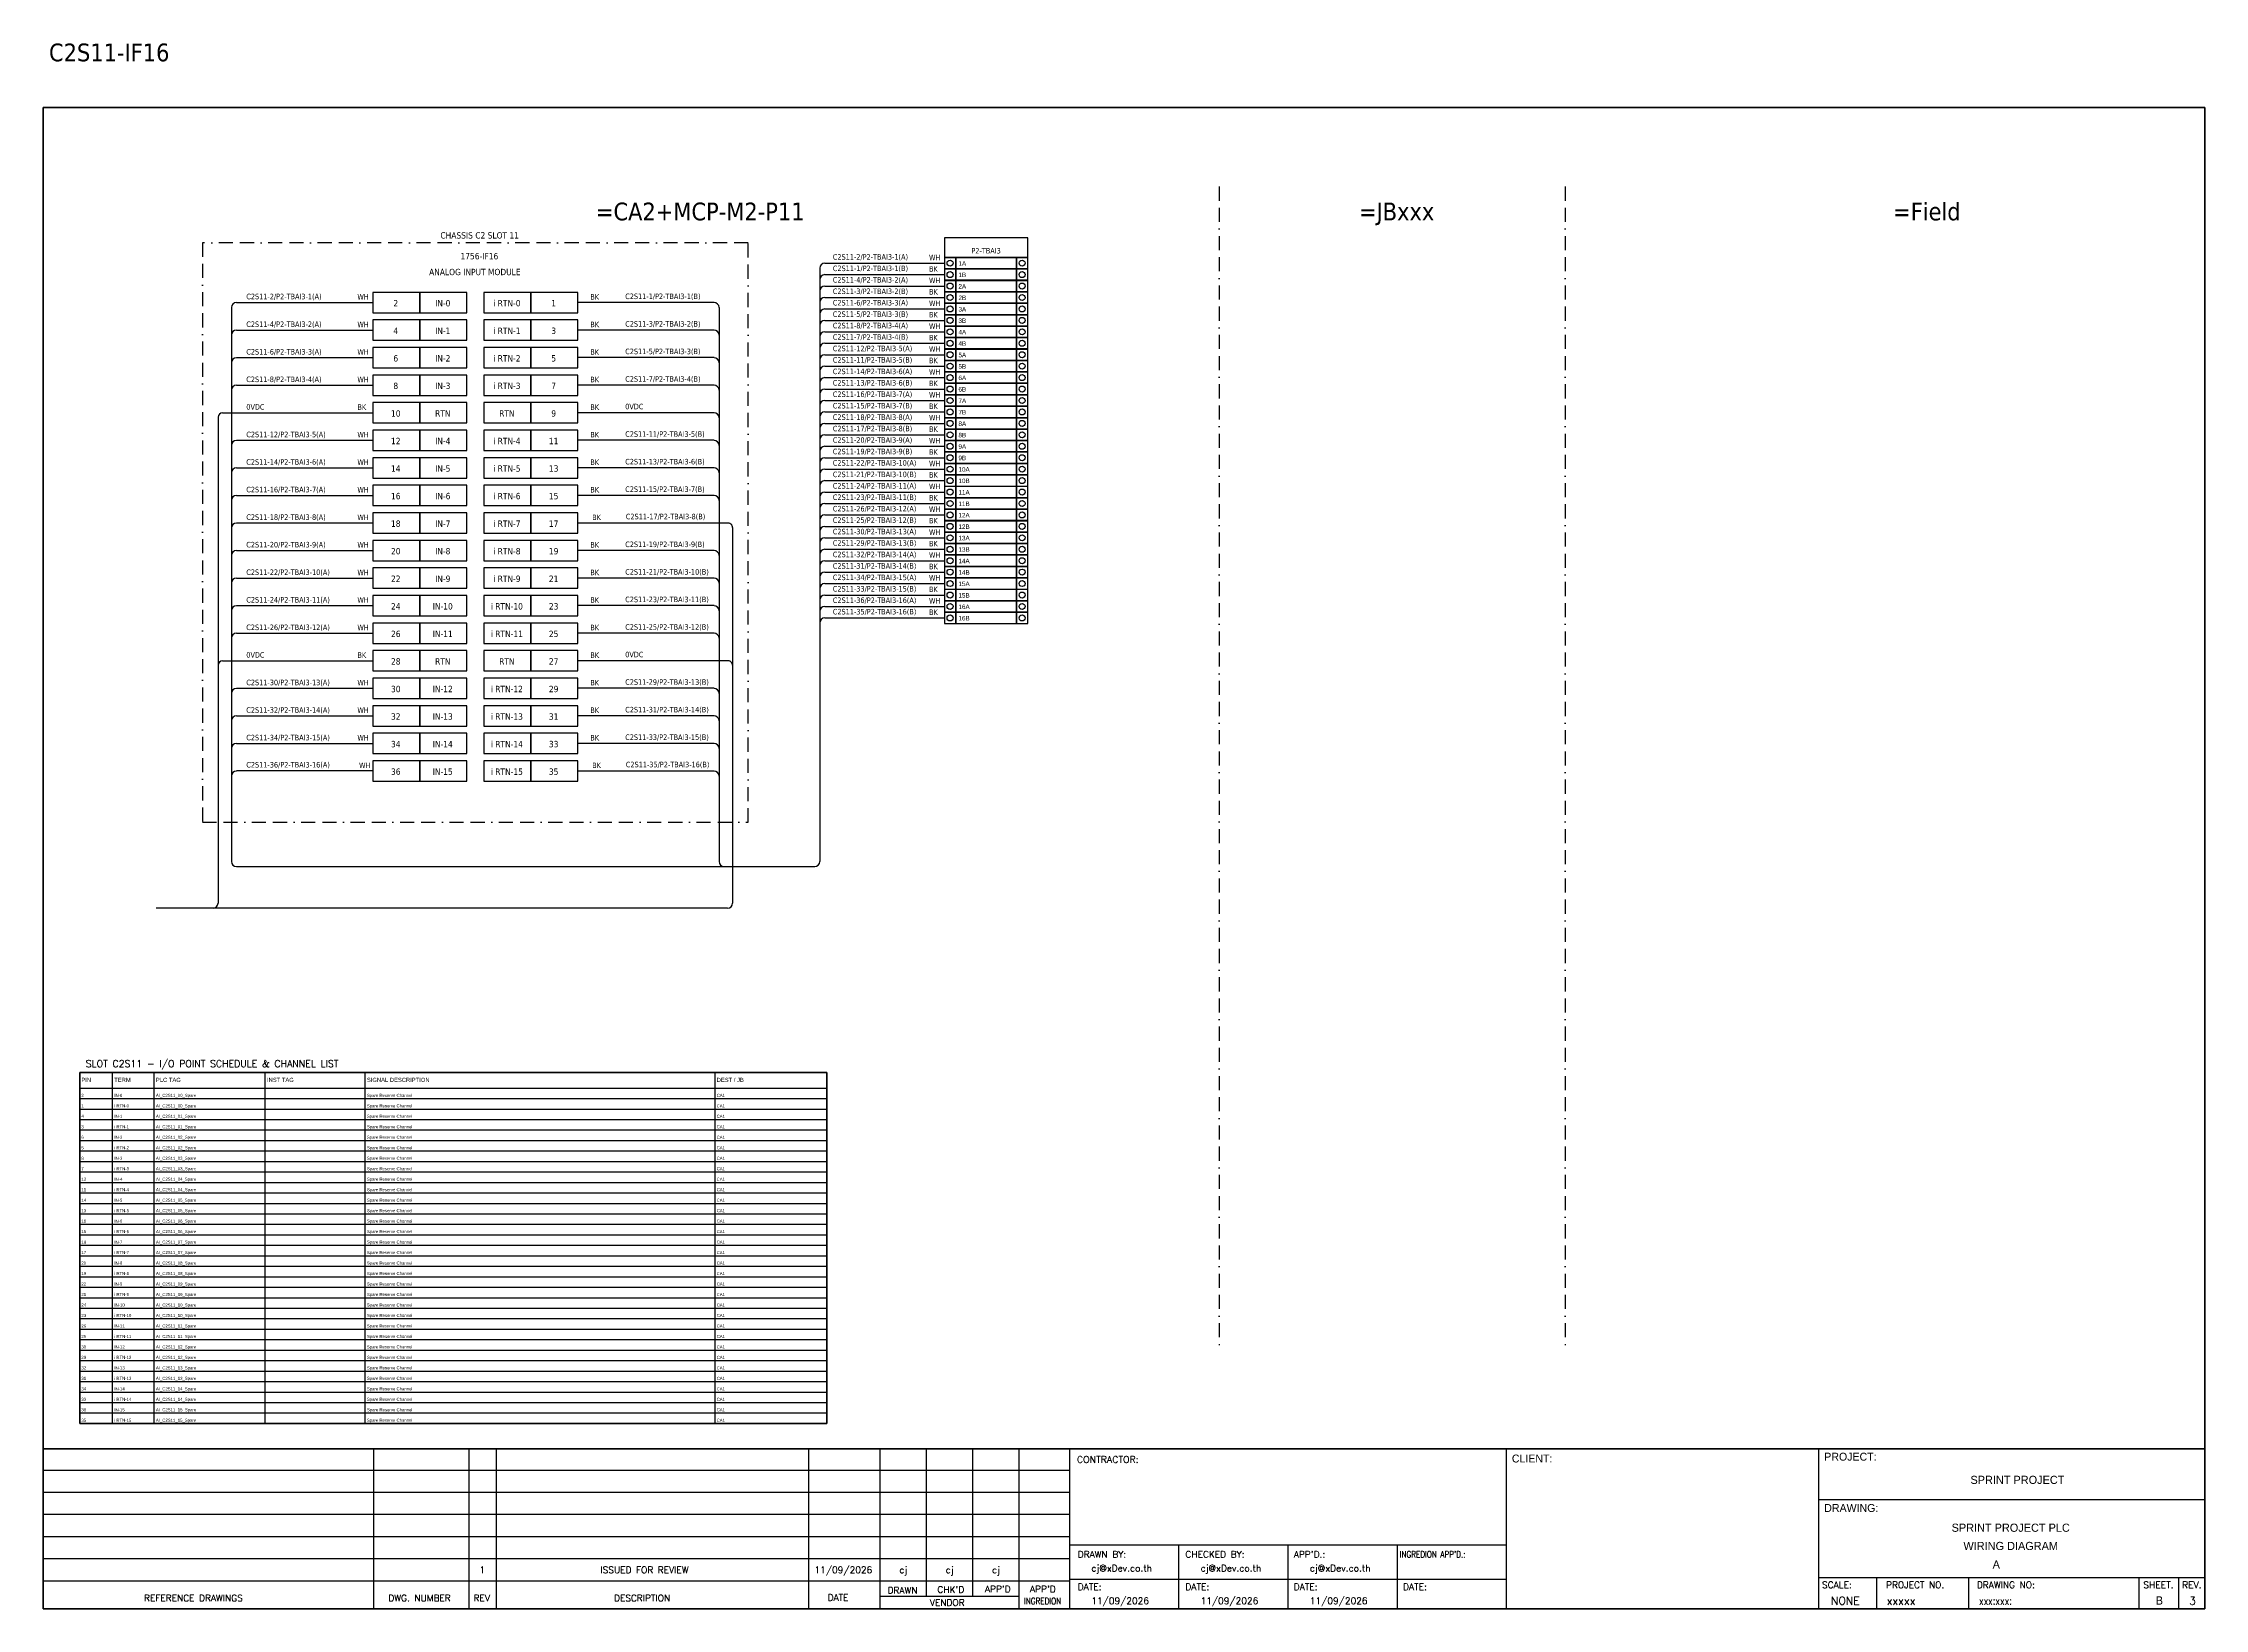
# Model space of a CAD drawing. Header units: millimetres. Extents: x 0 to 54213, y -3004 to 2820.
# Drawn here: x 46126 to 50020, y -3004 to -184 of the extents above; entities that cross this region are included whole.
import ezdxf
from ezdxf.enums import TextEntityAlignment as Align

# ---------------------------------------------------------------- set-up
doc = ezdxf.new("R2010")
doc.units = ezdxf.units.MM
doc.linetypes.add('BORDERX2', pattern=[88.9, 25.4, -12.7, 25.4, -12.7, 0, -12.7])
for name, color, linetype in [('GT_1', 9, 'Continuous'), ('HELPPOINT', 7, 'Continuous'), ('MEMBER', 7, 'Continuous'), ('x01001-FrameArea', 2, 'BORDERX2')]:
    doc.layers.add(name, color=color, linetype=linetype)
doc.layers.add('IE-EQUIP', color=253, linetype='Continuous', lineweight=25)
doc.layers.add('IE-WIRE', color=7, linetype='Continuous', lineweight=25)
doc.styles.add('HTX11', font='O8111901')
doc.styles.add('ROMANS', font='romans.shx', dxfattribs={"width": 0.85, "height": 25})
doc.styles.get("Standard").update_dxf_attribs({"font": 'arial.ttf'})
doc.styles.add('Tahoma', font='')
doc.styles.get('Tahoma').set_extended_font_data('Tahoma')

# ---------------------------------------------------------------- blocks, each defined once
blk = doc.blocks.new('xTermSingleLayer10')
at = {"color": 7, "ltscale": 25.4}
for points in [[(0, -537), (537, -537), (537, 0), (0, 0)], [(537, -537), (3378, -537), (3378, 0), (537, 0)], [(3378, -537), (3915, -537), (3915, 0), (3378, 0)]]:
    blk.add_lwpolyline(points, close=True, dxfattribs=at)
for centre in [(268, -268), (3647, -268)]:
    blk.add_circle(centre, 141, dxfattribs=at)
blk.add_attdef('TERMINAL_B', (661, -387), '', height=212)

msp = doc.modelspace()

# ---------------------------------------------------------------- linework, layer by layer
at = {"ltscale": 25.4}
for p, q in [((47534, -601.1), (47749.4, -601.1)), ((47334.5, -651.5), (47089.2, -651.5)), ((47534, -642.4), (47749.4, -642.4)), ((47534, -683.6), (47749.4, -683.6)), ((47334.5, -701.1), (47089.2, -701.1)), ((47534, -724.8), (47749.4, -724.8)), ((47334.5, -750.7), (47089.2, -750.7)), ((47534, -766), (47749.4, -766)), ((47334.5, -800.4), (47089.2, -800.4)), ((47534, -807.3), (47749.4, -807.3)), ((46449.2, -850), (46719.7, -850)), ((47334.5, -850), (47089.2, -850)), ((47534, -848.5), (47749.4, -848.5)), ((47534, -889.7), (47749.4, -889.7)), ((47334.5, -899.6), (47089.2, -899.6)), ((47534, -930.9), (47749.4, -930.9)), ((47334.5, -949.3), (47089.2, -949.3)), ((47534, -972.1), (47749.4, -972.1)), ((47334.5, -998.9), (47089.2, -998.9)), ((47089.2, -1048.5), (47359.7, -1048.5)), ((47534, -1013.4), (47749.4, -1013.4)), ((47534, -1054.6), (47749.4, -1054.6)), ((47334.5, -1098.2), (47089.2, -1098.2)), ((47534, -1095.8), (47749.4, -1095.8)), ((47334.5, -1147.8), (47089.2, -1147.8)), ((47534, -1137), (47749.4, -1137)), ((47334.5, -1197.4), (47089.2, -1197.4)), ((47534, -1178.3), (47749.4, -1178.3)), ((47534, -1219.5), (47749.4, -1219.5)), ((47334.5, -1247.1), (47089.2, -1247.1)), ((46449.2, -1296.7), (46719.7, -1296.7)), ((47359.7, -1296.7), (47089.2, -1296.7)), ((47334.5, -1346.3), (47089.2, -1346.3)), ((47334.5, -1396), (47089.2, -1396)), ((47334.5, -1445.6), (47089.2, -1445.6)), ((47089.2, -1495.2), (47334.5, -1495.2))]:
    msp.add_line(p, q, dxfattribs=at)
at = {"color": 7}
for p, q in [((46251.3, -2670.4), (46251.3, -2038.3)), ((46326.3, -2670.4), (46326.3, -2038.3)), ((46526.3, -2670.4), (46526.3, -2038.3)), ((46706.3, -2670.4), (46706.3, -2038.3)), ((47336.3, -2670.4), (47336.3, -2038.3)), ((46192, -2066.3), (47537.8, -2066.3))]:
    msp.add_line(p, q, dxfattribs=at)
at = {"color": 8}
for p, q in [((46192, -2085.2), (47537.8, -2085.2)), ((46192, -2104.1), (47537.8, -2104.1)), ((46192, -2122.9), (47537.8, -2122.9)), ((46192, -2141.8), (47537.8, -2141.8)), ((46192, -2160.7), (47537.8, -2160.7)), ((46192, -2179.6), (47537.8, -2179.6)), ((46192, -2198.5), (47537.8, -2198.5)), ((46192, -2217.3), (47537.8, -2217.3)), ((46192, -2236.2), (47537.8, -2236.2)), ((46192, -2255.1), (47537.8, -2255.1)), ((46192, -2274), (47537.8, -2274)), ((46192, -2292.9), (47537.8, -2292.9)), ((46192, -2311.7), (47537.8, -2311.7)), ((46192, -2330.6), (47537.8, -2330.6)), ((46192, -2349.5), (47537.8, -2349.5)), ((46192, -2368.4), (47537.8, -2368.4)), ((46192, -2387.2), (47537.8, -2387.2)), ((46192, -2406.1), (47537.8, -2406.1)), ((46192, -2425), (47537.8, -2425)), ((46192, -2443.9), (47537.8, -2443.9)), ((46192, -2462.8), (47537.8, -2462.8)), ((46192, -2481.6), (47537.8, -2481.6)), ((46192, -2500.5), (47537.8, -2500.5)), ((46192, -2519.4), (47537.8, -2519.4)), ((46192, -2538.3), (47537.8, -2538.3)), ((46192, -2557.1), (47537.8, -2557.1)), ((46192, -2576), (47537.8, -2576)), ((46192, -2594.9), (47537.8, -2594.9)), ((46192, -2613.8), (47537.8, -2613.8)), ((46192, -2632.7), (47537.8, -2632.7)), ((46192, -2651.5), (47537.8, -2651.5))]:
    msp.add_line(p, q, dxfattribs=at)
at = {"color": 4}
for p, q in [((49428.6, -2948.1), (49428.6, -3004.2)), ((49593.9, -2948.1), (49593.9, -3004.2))]:
    msp.add_line(p, q, dxfattribs=at)
at = {"color": 4, "ltscale": 0.5}
for p, q in [((49901, -2948.1), (49901, -3004.2)), ((49901, -2948.1), (49901, -3004.2)), ((49972.2, -2948.1), (49972.2, -3004.2)), ((49972.2, -2948.1), (49972.2, -3004.2))]:
    msp.add_line(p, q, dxfattribs=at)
at = {"color": 4, "ltscale": 25.4}
msp.add_lwpolyline([(47749.4, -570.2), (47899.7, -570.2), (47899.7, -535), (47749.4, -535)], close=True, dxfattribs=at)
msp.add_lwpolyline([(46192, -2038.3), (47537.8, -2038.3), (47537.8, -2670.4), (46192, -2670.4)], close=True)
at = {"color": 7}
msp.add_lwpolyline([(46192, -2670.4), (47537.8, -2670.4), (47537.8, -2038.3), (46192, -2038.3), (46192, -2670.4)], dxfattribs=at)
at = {"ltscale": 25.4}
for centre, radius, start, end in [((47534, -610.3), 9.14, 90, 180), ((47334.5, -660.6), 9.17, 0, 90), ((47534, -651.5), 9.14, 90, 180), ((47534, -692.7), 9.14, 90, 180), ((47334.5, -710.3), 9.17, 0, 90), ((47534, -733.9), 9.14, 90, 180), ((47334.5, -759.9), 9.17, 0, 90), ((47534, -775.2), 9.14, 90, 180), ((47334.5, -809.5), 9.17, 0, 90), ((47534, -816.4), 9.14, 90, 180), ((47334.5, -859.2), 9.17, 0, 90), ((47534, -857.6), 9.14, 90, 180), ((47534, -898.8), 9.14, 90, 180), ((47334.5, -908.8), 9.17, 0, 90), ((47534, -940.1), 9.14, 90, 180), ((47334.5, -958.4), 9.17, 0, 90), ((47534, -981.3), 9.14, 90, 180), ((47334.5, -1008.1), 9.17, 0, 90), ((47534, -1022.5), 9.14, 90, 180), ((47534, -1063.7), 9.14, 90, 180), ((47334.5, -1107.3), 9.17, 0, 90), ((47534, -1105), 9.14, 90, 180), ((47334.5, -1157), 9.17, 0, 90), ((47534, -1146.2), 9.14, 90, 180), ((47334.5, -1206.6), 9.17, 0, 90), ((47534, -1187.4), 9.14, 90, 180), ((47534, -1228.6), 9.14, 90, 180), ((47334.5, -1256.2), 9.17, 0, 90), ((47334.5, -1355.5), 9.17, 0, 90), ((47334.5, -1405.1), 9.17, 0, 90), ((47334.5, -1454.8), 9.17, 0, 90), ((47334.5, -1504.4), 9.17, 0, 90)]:
    msp.add_arc(centre, radius, start, end, dxfattribs=at)
at = {"layer": 'GT_1', "color": 4}
for p, q in [((46721.7, -3004.2), (46721.7, -2716.1)), ((46893.6, -3004.2), (46893.6, -2716.1)), ((46942.8, -3004.2), (46942.8, -2716.1)), ((47505.4, -3004.2), (47505.4, -2716.1)), ((47633.7, -3004.2), (47633.7, -2716.1)), ((47717.3, -2982.4), (47717.3, -2716.1)), ((47800.8, -2982.4), (47800.8, -2716)), ((47884.1, -3004.2), (47884.1, -2716.1)), ((47975.1, -3004.2), (47975.1, -2716.1)), ((48762.1, -3004.2), (48762.1, -2716.1)), ((49324.4, -3004.2), (49324.4, -2716.1)), ((49324.4, -3004.2), (49324.4, -2716.1)), ((49324.4, -3004.2), (49324.4, -2716.1)), ((47975.1, -2754.9), (46126.3, -2754.9)), ((47975.1, -2794.7), (46126.3, -2794.7)), ((47975.1, -2834.6), (46126.3, -2834.6)), ((47975.1, -2874.6), (46126.3, -2874.6)), ((47975.1, -2914.5), (46126.3, -2914.5)), ((48762.1, -2889.9), (47975.1, -2889.9)), ((48171.9, -3004.2), (48171.9, -2889.9)), ((48368.6, -3004.2), (48368.6, -2889.9)), ((48565.4, -3004.2), (48565.4, -2889.9)), ((47975, -2954.4), (46126.3, -2954.4)), ((48762.1, -2951.3), (47975.1, -2951.3)), ((49324.4, -2948.1), (50019.6, -2948.1)), ((47884.1, -2982.4), (47633.7, -2982.4))]:
    msp.add_line(p, q, dxfattribs=at)
at = {"layer": 'HELPPOINT', "color": 4, "lineweight": 35}
for p, q in [((46126.3, -3004.2), (46126.3, -300)), ((46126.3, -300), (50019.6, -300)), ((46126.3, -3004.2), (46126.3, -300)), ((46126.3, -300), (50019.6, -300)), ((50019.6, -300), (50019.6, -3004.2)), ((50019.6, -300), (50019.6, -3004.2)), ((50019.6, -3004.2), (46126.3, -3004.2)), ((50019.6, -3004.2), (46126.3, -3004.2))]:
    msp.add_line(p, q, dxfattribs=at)
at = {"layer": 'HELPPOINT', "color": 4}
for p, q in [((49324.4, -2807.6), (50019.6, -2807.6)), ((49324.4, -2807.6), (50019.6, -2807.6)), ((49324.4, -2948.1), (50019.6, -2948.1))]:
    msp.add_line(p, q, dxfattribs=at)
at = {"layer": 'IE-EQUIP', "linetype": 'Continuous', "ltscale": 25.4}
for points in [[(46719.7, -669.8), (46804.4, -669.8), (46804.4, -633.1), (46719.7, -633.1)], [(46804.4, -669.8), (46889, -669.8), (46889, -633.1), (46804.4, -633.1)], [(46919.9, -669.8), (47004.5, -669.8), (47004.5, -633.1), (46919.9, -633.1)], [(47004.5, -669.8), (47089.2, -669.8), (47089.2, -633.1), (47004.5, -633.1)], [(46719.7, -719.4), (46804.4, -719.4), (46804.4, -682.7), (46719.7, -682.7)], [(46804.4, -719.4), (46889, -719.4), (46889, -682.7), (46804.4, -682.7)], [(46919.9, -719.4), (47004.5, -719.4), (47004.5, -682.7), (46919.9, -682.7)], [(47004.5, -719.4), (47089.2, -719.4), (47089.2, -682.7), (47004.5, -682.7)], [(46719.7, -769.1), (46804.4, -769.1), (46804.4, -732.4), (46719.7, -732.4)], [(46804.4, -769.1), (46889, -769.1), (46889, -732.4), (46804.4, -732.4)], [(46919.9, -769.1), (47004.5, -769.1), (47004.5, -732.4), (46919.9, -732.4)], [(47004.5, -769.1), (47089.2, -769.1), (47089.2, -732.4), (47004.5, -732.4)], [(46719.7, -818.7), (46804.4, -818.7), (46804.4, -782), (46719.7, -782)], [(46804.4, -818.7), (46889, -818.7), (46889, -782), (46804.4, -782)], [(46919.9, -818.7), (47004.5, -818.7), (47004.5, -782), (46919.9, -782)], [(47004.5, -818.7), (47089.2, -818.7), (47089.2, -782), (47004.5, -782)], [(46719.7, -868.3), (46804.4, -868.3), (46804.4, -831.6), (46719.7, -831.6)], [(46804.4, -868.3), (46889, -868.3), (46889, -831.6), (46804.4, -831.6)], [(46919.9, -868.3), (47004.5, -868.3), (47004.5, -831.6), (46919.9, -831.6)], [(47004.5, -868.3), (47089.2, -868.3), (47089.2, -831.6), (47004.5, -831.6)], [(46719.7, -918), (46804.4, -918), (46804.4, -881.3), (46719.7, -881.3)], [(46804.4, -918), (46889, -918), (46889, -881.3), (46804.4, -881.3)], [(46919.9, -918), (47004.5, -918), (47004.5, -881.3), (46919.9, -881.3)], [(47004.5, -918), (47089.2, -918), (47089.2, -881.3), (47004.5, -881.3)], [(46719.7, -967.6), (46804.4, -967.6), (46804.4, -930.9), (46719.7, -930.9)], [(46804.4, -967.6), (46889, -967.6), (46889, -930.9), (46804.4, -930.9)], [(46919.9, -967.6), (47004.5, -967.6), (47004.5, -930.9), (46919.9, -930.9)], [(47004.5, -967.6), (47089.2, -967.6), (47089.2, -930.9), (47004.5, -930.9)], [(46719.7, -1017.2), (46804.4, -1017.2), (46804.4, -980.5), (46719.7, -980.5)], [(46804.4, -1017.2), (46889, -1017.2), (46889, -980.5), (46804.4, -980.5)], [(46919.9, -1017.2), (47004.5, -1017.2), (47004.5, -980.5), (46919.9, -980.5)], [(47004.5, -1017.2), (47089.2, -1017.2), (47089.2, -980.5), (47004.5, -980.5)], [(46719.7, -1066.9), (46804.4, -1066.9), (46804.4, -1030.2), (46719.7, -1030.2)], [(46804.4, -1066.9), (46889, -1066.9), (46889, -1030.2), (46804.4, -1030.2)], [(46919.9, -1066.9), (47004.5, -1066.9), (47004.5, -1030.2), (46919.9, -1030.2)], [(47004.5, -1066.9), (47089.2, -1066.9), (47089.2, -1030.2), (47004.5, -1030.2)], [(46719.7, -1116.5), (46804.4, -1116.5), (46804.4, -1079.8), (46719.7, -1079.8)], [(46804.4, -1116.5), (46889, -1116.5), (46889, -1079.8), (46804.4, -1079.8)], [(46919.9, -1116.5), (47004.5, -1116.5), (47004.5, -1079.8), (46919.9, -1079.8)], [(47004.5, -1116.5), (47089.2, -1116.5), (47089.2, -1079.8), (47004.5, -1079.8)], [(46719.7, -1166.1), (46804.4, -1166.1), (46804.4, -1129.4), (46719.7, -1129.4)], [(46804.4, -1166.1), (46889, -1166.1), (46889, -1129.4), (46804.4, -1129.4)], [(46919.9, -1166.1), (47004.5, -1166.1), (47004.5, -1129.4), (46919.9, -1129.4)], [(47004.5, -1166.1), (47089.2, -1166.1), (47089.2, -1129.4), (47004.5, -1129.4)], [(46719.7, -1215.8), (46804.4, -1215.8), (46804.4, -1179.1), (46719.7, -1179.1)], [(46804.4, -1215.8), (46889, -1215.8), (46889, -1179.1), (46804.4, -1179.1)], [(46919.9, -1215.8), (47004.5, -1215.8), (47004.5, -1179.1), (46919.9, -1179.1)], [(47004.5, -1215.8), (47089.2, -1215.8), (47089.2, -1179.1), (47004.5, -1179.1)], [(46719.7, -1265.4), (46804.4, -1265.4), (46804.4, -1228.7), (46719.7, -1228.7)], [(46804.4, -1265.4), (46889, -1265.4), (46889, -1228.7), (46804.4, -1228.7)], [(46919.9, -1265.4), (47004.5, -1265.4), (47004.5, -1228.7), (46919.9, -1228.7)], [(47004.5, -1265.4), (47089.2, -1265.4), (47089.2, -1228.7), (47004.5, -1228.7)], [(46719.7, -1315), (46804.4, -1315), (46804.4, -1278.3), (46719.7, -1278.3)], [(46804.4, -1315), (46889, -1315), (46889, -1278.3), (46804.4, -1278.3)], [(46919.9, -1315), (47004.5, -1315), (47004.5, -1278.3), (46919.9, -1278.3)], [(47004.5, -1315), (47089.2, -1315), (47089.2, -1278.3), (47004.5, -1278.3)], [(46719.7, -1364.7), (46804.4, -1364.7), (46804.4, -1328), (46719.7, -1328)], [(46804.4, -1364.7), (46889, -1364.7), (46889, -1328), (46804.4, -1328)], [(46919.9, -1364.7), (47004.5, -1364.7), (47004.5, -1328), (46919.9, -1328)], [(47004.5, -1364.7), (47089.2, -1364.7), (47089.2, -1328), (47004.5, -1328)], [(46719.7, -1414.3), (46804.4, -1414.3), (46804.4, -1377.6), (46719.7, -1377.6)], [(46804.4, -1414.3), (46889, -1414.3), (46889, -1377.6), (46804.4, -1377.6)], [(46919.9, -1414.3), (47004.5, -1414.3), (47004.5, -1377.6), (46919.9, -1377.6)], [(47004.5, -1414.3), (47089.2, -1414.3), (47089.2, -1377.6), (47004.5, -1377.6)], [(46719.7, -1463.9), (46804.4, -1463.9), (46804.4, -1427.2), (46719.7, -1427.2)], [(46804.4, -1463.9), (46889, -1463.9), (46889, -1427.2), (46804.4, -1427.2)], [(46919.9, -1463.9), (47004.5, -1463.9), (47004.5, -1427.2), (46919.9, -1427.2)], [(47004.5, -1463.9), (47089.2, -1463.9), (47089.2, -1427.2), (47004.5, -1427.2)], [(46719.7, -1513.6), (46804.4, -1513.6), (46804.4, -1476.9), (46719.7, -1476.9)], [(46804.4, -1513.6), (46889, -1513.6), (46889, -1476.9), (46804.4, -1476.9)], [(46919.9, -1513.6), (47004.5, -1513.6), (47004.5, -1476.9), (46919.9, -1476.9)], [(47004.5, -1513.6), (47089.2, -1513.6), (47089.2, -1476.9), (47004.5, -1476.9)]]:
    msp.add_lwpolyline(points, close=True, dxfattribs=at)
at = {"layer": 'IE-WIRE', "color": 4, "ltscale": 25.4}
for p, q in [((47534, -580.5), (47749.4, -580.5)), ((47524.9, -589.7), (47524.9, -1658.1)), ((47534, -621.7), (47749.4, -621.7)), ((46465.3, -660.6), (46465.3, -1658.1)), ((46474.5, -651.5), (46719.7, -651.5)), ((47343.6, -660.6), (47343.6, -1658.1)), ((47534, -663), (47749.4, -663)), ((46474.5, -701.1), (46719.7, -701.1)), ((47534, -704.2), (47749.4, -704.2)), ((46474.5, -750.7), (46719.7, -750.7)), ((47534, -745.4), (47749.4, -745.4)), ((46474.5, -800.4), (46719.7, -800.4)), ((47534, -786.6), (47749.4, -786.6)), ((47534, -827.9), (47749.4, -827.9)), ((47534, -869.1), (47749.4, -869.1)), ((46474.5, -899.6), (46719.7, -899.6)), ((47534, -910.3), (47749.4, -910.3)), ((46474.5, -949.3), (46719.7, -949.3)), ((47534, -951.5), (47749.4, -951.5)), ((46474.5, -998.9), (46719.7, -998.9)), ((47534, -992.8), (47749.4, -992.8)), ((46474.5, -1048.5), (46719.7, -1048.5)), ((47534, -1034), (47749.4, -1034)), ((47534, -1075.2), (47749.4, -1075.2)), ((46474.5, -1098.2), (46719.7, -1098.2)), ((47534, -1116.4), (47749.4, -1116.4)), ((46474.5, -1147.8), (46719.7, -1147.8)), ((47534, -1157.7), (47749.4, -1157.7)), ((46474.5, -1197.4), (46719.7, -1197.4)), ((47534, -1198.9), (47749.4, -1198.9)), ((46474.5, -1247.1), (46719.7, -1247.1)), ((46474.5, -1346.3), (46719.7, -1346.3)), ((46474.5, -1396), (46719.7, -1396)), ((46474.5, -1445.6), (46719.7, -1445.6)), ((46719.7, -1495.2), (46474.5, -1495.2))]:
    msp.add_line(p, q, dxfattribs=at)
at = {"layer": 'IE-WIRE', "color": 7, "ltscale": 25.4}
for p, q in [((46441.2, -858), (46441.2, -1733.3)), ((47367.7, -1056.5), (47367.7, -1733.3)), ((47358.8, -1742.2), (46329.7, -1742.2))]:
    msp.add_line(p, q, dxfattribs=at)
at = {"layer": 'IE-WIRE', "color": 4}
msp.add_line((46474.4, -1667.2), (47515.8, -1667.2), dxfattribs=at)
at = {"layer": 'IE-WIRE', "color": 4, "ltscale": 25.4}
for centre, radius in [((47534, -589.7), 9.14), ((47534, -630.9), 9.14), ((46474.5, -660.6), 9.17), ((47534, -672.1), 9.14), ((46474.5, -710.3), 9.17), ((47534, -713.3), 9.14), ((46474.5, -759.9), 9.17), ((47534, -754.6), 9.14), ((46474.5, -809.5), 9.17), ((47534, -795.8), 9.14), ((47534, -837), 9.14), ((47534, -878.2), 9.14), ((46474.5, -908.8), 9.17), ((47534, -919.5), 9.14), ((46474.5, -958.4), 9.17), ((47534, -960.7), 9.14), ((46474.5, -1008.1), 9.17), ((47534, -1001.9), 9.14), ((46474.5, -1057.7), 9.17), ((47534, -1043.1), 9.14), ((47534, -1084.3), 9.14), ((46474.5, -1107.3), 9.17), ((47534, -1125.6), 9.14), ((46474.5, -1157), 9.17), ((47534, -1166.8), 9.14), ((46474.5, -1206.6), 9.17), ((47534, -1208), 9.14), ((46474.5, -1256.2), 9.17), ((46474.5, -1355.5), 9.17), ((46474.5, -1405.1), 9.17), ((46474.5, -1454.8), 9.17), ((46474.5, -1504.4), 9.17)]:
    msp.add_arc(centre, radius, 90, 180, dxfattribs=at)
at = {"layer": 'IE-WIRE', "ltscale": 25.4}
for centre in [(46449.2, -858), (46449.2, -1304.7)]:
    msp.add_arc(centre, 8, 90, 180, dxfattribs=at)
at = {"layer": 'IE-WIRE', "color": 4}
for centre, start, end in [((46474.4, -1658.1), 180, 270), ((47352.8, -1658.1), 180, 270), ((47515.8, -1658.1), 270, 0)]:
    msp.add_arc(centre, 9.14, start, end, dxfattribs=at)
at = {"layer": 'IE-WIRE', "color": 7, "ltscale": 25.4}
for centre in [(46432.2, -1733.3), (47358.8, -1733.3), (47358.8, -1733.3)]:
    msp.add_arc(centre, 8.96, 270, 0, dxfattribs=at)
at = {"layer": 'MEMBER', "color": 4, "lineweight": 35}
msp.add_line((46126.3, -2716.1), (50019.6, -2716.1), dxfattribs=at)
msp.add_line((46126.3, -2716.1), (50019.6, -2716.1), dxfattribs=at)
at = {"layer": 'MEMBER', "color": 4}
for p, q in [((49324.4, -2807.6), (50019.6, -2807.6)), ((49324.4, -2807.6), (50019.6, -2807.6)), ((49324.4, -2948.1), (50019.6, -2948.1)), ((49324.4, -2948.1), (50019.6, -2948.1))]:
    msp.add_line(p, q, dxfattribs=at)
at = {"layer": 'x01001-FrameArea'}
for p, q in [((48244.5, -442.7), (48244.5, -2529.2)), ((48867.6, -442.7), (48867.6, -2529.2))]:
    msp.add_line(p, q, dxfattribs=at)
msp.add_lwpolyline([(46413, -1587.6), (47396, -1587.6), (47396, -543.7), (46413, -543.7)], close=True, dxfattribs=at)
at = {"layer": 'x01001-FrameArea', "ltscale": 25.4}
for centre in [(47359.7, -1056.5), (47359.7, -1304.7)]:
    msp.add_arc(centre, 8, 0, 90, dxfattribs=at)

# ---------------------------------------------------------------- block references
at = {"xscale": 0.0384, "yscale": 0.0384, "zscale": 0.0384}
for p, values in [((47749.4, -570.2), {'TERMINAL_B': '1A'}), ((47749.4, -590.8), {'TERMINAL_B': '1B'}), ((47749.4, -611.4), {'TERMINAL_B': '2A'}), ((47749.4, -632.1), {'TERMINAL_B': '2B'}), ((47749.4, -652.7), {'TERMINAL_B': '3A'}), ((47749.4, -673.3), {'TERMINAL_B': '3B'}), ((47749.4, -693.9), {'TERMINAL_B': '4A'}), ((47749.4, -714.5), {'TERMINAL_B': '4B'}), ((47749.4, -735.1), {'TERMINAL_B': '5A'}), ((47749.4, -755.7), {'TERMINAL_B': '5B'}), ((47749.4, -776.3), {'TERMINAL_B': '6A'}), ((47749.4, -796.9), {'TERMINAL_B': '6B'}), ((47749.4, -817.6), {'TERMINAL_B': '7A'}), ((47749.4, -838.2), {'TERMINAL_B': '7B'}), ((47749.4, -858.8), {'TERMINAL_B': '8A'}), ((47749.4, -879.4), {'TERMINAL_B': '8B'}), ((47749.4, -900), {'TERMINAL_B': '9A'}), ((47749.4, -920.6), {'TERMINAL_B': '9B'}), ((47749.4, -941.2), {'TERMINAL_B': '10A'}), ((47749.4, -961.8), {'TERMINAL_B': '10B'}), ((47749.4, -982.5), {'TERMINAL_B': '11A'}), ((47749.4, -1003.1), {'TERMINAL_B': '11B'}), ((47749.4, -1023.7), {'TERMINAL_B': '12A'}), ((47749.4, -1044.3), {'TERMINAL_B': '12B'}), ((47749.4, -1064.9), {'TERMINAL_B': '13A'}), ((47749.4, -1085.5), {'TERMINAL_B': '13B'}), ((47749.4, -1106.1), {'TERMINAL_B': '14A'}), ((47749.4, -1126.7), {'TERMINAL_B': '14B'}), ((47749.4, -1147.3), {'TERMINAL_B': '15A'}), ((47749.4, -1168), {'TERMINAL_B': '15B'}), ((47749.4, -1188.6), {'TERMINAL_B': '16A'}), ((47749.4, -1209.2), {'TERMINAL_B': '16B'})]:
    msp.add_blockref('xTermSingleLayer10', p, dxfattribs=at).add_auto_attribs(values)

# ---------------------------------------------------------------- texts
at = {"color": 2, "style": 'Tahoma'}
msp.add_text('C2S11-IF16', height=32, dxfattribs=at).set_placement((46136.7, -216.9))
for s, height, p in [('=CA2+MCP-M2-P11', 32, (47309.7, -487.4)), ('=JBxxx', 32, (48564, -487.4)), ('=Field', 32, (49519.1, -487.4)), ('CHASSIS C2 SLOT 11', 11.441, (46912.5, -530.4)), ('1756-IF16', 11.44, (46911.9, -567.9)), ('ANALOG INPUT MODULE', 11.441, (46903.7, -596.4)), ('2', 11.4, (46761.3, -652.6)), ('IN-0', 11.44, (46845.9, -652.6)), ('i RTN-0', 11.44, (46961.4, -652.6)), ('1', 11.4, (47045.7, -652.6)), ('4', 11.4, (46761.3, -702.2)), ('IN-1', 11.44, (46845.9, -702.2)), ('i RTN-1', 11.44, (46961.4, -702.2)), ('3', 11.4, (47045.7, -702.2)), ('6', 11.4, (46761.3, -751.9)), ('IN-2', 11.44, (46845.9, -751.9)), ('i RTN-2', 11.44, (46961.4, -751.9)), ('5', 11.4, (47045.7, -751.9)), ('8', 11.4, (46761.3, -801.5)), ('IN-3', 11.44, (46845.9, -801.5)), ('i RTN-3', 11.44, (46961.4, -801.5)), ('7', 11.4, (47045.7, -801.5)), ('10', 11.44, (46761.3, -851.1)), ('RTN', 11.44, (46845.9, -851.1)), ('RTN', 11.44, (46961.4, -851.1)), ('9', 11.4, (47045.7, -851.1)), ('12', 11.44, (46761.3, -900.8)), ('IN-4', 11.44, (46845.9, -900.8)), ('i RTN-4', 11.44, (46961.4, -900.8)), ('11', 11.44, (47045.7, -900.8)), ('14', 11.44, (46761.3, -950.4)), ('IN-5', 11.44, (46845.9, -950.4)), ('i RTN-5', 11.44, (46961.4, -950.4)), ('13', 11.44, (47045.7, -950.4)), ('16', 11.44, (46761.3, -1000)), ('IN-6', 11.44, (46845.9, -1000)), ('i RTN-6', 11.44, (46961.4, -1000)), ('15', 11.44, (47045.7, -1000)), ('18', 11.44, (46761.3, -1049.7)), ('IN-7', 11.44, (46845.9, -1049.7)), ('i RTN-7', 11.44, (46961.4, -1049.7)), ('17', 11.44, (47045.7, -1049.7)), ('20', 11.44, (46761.3, -1099.3)), ('IN-8', 11.44, (46845.9, -1099.3)), ('i RTN-8', 11.44, (46961.4, -1099.3)), ('19', 11.44, (47045.7, -1099.3)), ('22', 11.44, (46761.3, -1148.9)), ('IN-9', 11.44, (46845.9, -1148.9)), ('i RTN-9', 11.44, (46961.4, -1148.9)), ('21', 11.44, (47045.7, -1148.9)), ('24', 11.44, (46761.3, -1198.6)), ('IN-10', 11.44, (46845.9, -1198.6)), ('i RTN-10', 11.44, (46961.4, -1198.6)), ('23', 11.44, (47045.7, -1198.6)), ('26', 11.44, (46761.3, -1248.2)), ('IN-11', 11.44, (46845.9, -1248.2)), ('i RTN-11', 11.44, (46961.4, -1248.2)), ('25', 11.44, (47045.7, -1248.2)), ('28', 11.44, (46761.3, -1297.8)), ('RTN', 11.44, (46845.9, -1297.8)), ('RTN', 11.44, (46961.4, -1297.8)), ('27', 11.44, (47045.7, -1297.8)), ('30', 11.44, (46761.3, -1347.5)), ('IN-12', 11.44, (46845.9, -1347.5)), ('i RTN-12', 11.44, (46961.4, -1347.5)), ('29', 11.44, (47045.7, -1347.5)), ('32', 11.44, (46761.3, -1397.1)), ('IN-13', 11.44, (46845.9, -1397.1)), ('i RTN-13', 11.44, (46961.4, -1397.1)), ('31', 11.44, (47045.7, -1397.1)), ('34', 11.44, (46761.3, -1446.7)), ('IN-14', 11.44, (46845.9, -1446.7)), ('i RTN-14', 11.44, (46961.4, -1446.7)), ('33', 11.44, (47045.7, -1446.7)), ('36', 11.44, (46761.3, -1496.4)), ('IN-15', 11.44, (46845.9, -1496.4)), ('i RTN-15', 11.44, (46961.4, -1496.4)), ('35', 11.44, (47045.7, -1496.4))]:
    msp.add_text(s, height=height, dxfattribs=at).set_placement(p, align=Align.MIDDLE_CENTER)
at = {"color": 4, "style": 'Tahoma'}
for s, height, p in [('C2S11-2/P2-TBAI3-1(A)', 9.949, (47548.5, -574.2)), ('WH', 9.95, (47721.8, -575.3)), ('C2S11-4/P2-TBAI3-2(A)', 9.949, (47548.5, -615.5)), ('WH', 9.95, (47721.8, -616.5)), ('C2S11-2/P2-TBAI3-1(A)', 9.949, (46492.1, -645.5)), ('WH', 9.95, (46692.2, -646.2)), ('C2S11-6/P2-TBAI3-3(A)', 9.949, (47548.5, -656.7)), ('WH', 9.95, (47721.8, -657.7)), ('C2S11-4/P2-TBAI3-2(A)', 9.949, (46492.1, -695.5)), ('WH', 9.95, (46692.2, -695.8)), ('C2S11-8/P2-TBAI3-4(A)', 9.949, (47548.5, -697.9)), ('WH', 9.95, (47721.8, -698.9)), ('C2S11-6/P2-TBAI3-3(A)', 9.949, (46492.1, -745.1)), ('WH', 9.95, (46692.2, -745.5)), ('C2S11-12/P2-TBAI3-5(A)', 9.949, (47548.5, -739.1)), ('WH', 9.95, (47721.8, -740.2)), ('C2S11-14/P2-TBAI3-6(A)', 9.949, (47548.5, -780.4)), ('WH', 9.95, (47721.8, -781.4)), ('C2S11-8/P2-TBAI3-4(A)', 9.949, (46492.1, -794.7)), ('WH', 9.95, (46692.2, -795.1)), ('C2S11-16/P2-TBAI3-7(A)', 9.949, (47548.5, -821.6)), ('WH', 9.95, (47721.8, -822.6)), ('C2S11-18/P2-TBAI3-8(A)', 9.949, (47548.5, -862.8)), ('WH', 9.95, (47721.8, -863.8)), ('C2S11-12/P2-TBAI3-5(A)', 9.949, (46492.1, -894)), ('WH', 9.95, (46692.2, -894.4)), ('C2S11-20/P2-TBAI3-9(A)', 9.949, (47548.5, -904)), ('WH', 9.95, (47721.8, -905.1)), ('C2S11-14/P2-TBAI3-6(A)', 9.949, (46492.1, -943.6)), ('WH', 9.95, (46692.2, -944)), ('C2S11-22/P2-TBAI3-10(A)', 9.949, (47548.5, -945.2)), ('WH', 9.95, (47721.8, -946.3)), ('C2S11-16/P2-TBAI3-7(A)', 9.949, (46492.1, -993.3)), ('WH', 9.95, (46692.2, -993.6)), ('C2S11-24/P2-TBAI3-11(A)', 9.949, (47548.5, -986.5)), ('WH', 9.95, (47721.8, -987.5)), ('C2S11-18/P2-TBAI3-8(A)', 9.949, (46492.1, -1042.9)), ('WH', 9.95, (46692.2, -1043.3)), ('C2S11-26/P2-TBAI3-12(A)', 9.949, (47548.5, -1027.7)), ('WH', 9.95, (47721.8, -1028.7)), ('C2S11-20/P2-TBAI3-9(A)', 9.949, (46492.1, -1092.5)), ('WH', 9.95, (46692.2, -1092.9)), ('C2S11-30/P2-TBAI3-13(A)', 9.949, (47548.5, -1068.9)), ('WH', 9.95, (47721.8, -1070)), ('C2S11-32/P2-TBAI3-14(A)', 9.949, (47548.5, -1110.1)), ('WH', 9.95, (47721.8, -1111.2)), ('C2S11-22/P2-TBAI3-10(A)', 9.949, (46492.1, -1142.2)), ('WH', 9.95, (46692.2, -1142.5)), ('C2S11-34/P2-TBAI3-15(A)', 9.949, (47548.5, -1151.4)), ('WH', 9.95, (47721.8, -1152.4)), ('C2S11-24/P2-TBAI3-11(A)', 9.949, (46492.1, -1191.8)), ('WH', 9.95, (46692.2, -1192.2)), ('C2S11-36/P2-TBAI3-16(A)', 9.949, (47548.5, -1192.6)), ('WH', 9.95, (47721.8, -1193.6)), ('C2S11-26/P2-TBAI3-12(A)', 9.949, (46492.1, -1241.4)), ('WH', 9.95, (46692.2, -1241.8)), ('C2S11-30/P2-TBAI3-13(A)', 9.949, (46492.1, -1340.7)), ('WH', 9.95, (46692.2, -1341.1)), ('C2S11-32/P2-TBAI3-14(A)', 9.949, (46492.1, -1390.3)), ('WH', 9.95, (46692.2, -1390.7)), ('C2S11-34/P2-TBAI3-15(A)', 9.949, (46492.1, -1440)), ('WH', 9.95, (46692.2, -1440.3)), ('C2S11-36/P2-TBAI3-16(A)', 9.949, (46492.1, -1488.9)), ('WH', 9.95, (46695.2, -1490))]:
    msp.add_text(s, height=height, dxfattribs=at).set_placement(p)
msp.add_text('P2-TBAI3', height=9.95, dxfattribs=at).set_placement((47824.6, -558.1), align=Align.MIDDLE_CENTER)
at = {"style": 'Tahoma'}
for s, height, p in [('C2S11-1/P2-TBAI3-1(B)', 9.949, (47548.5, -594.8)), ('BK', 9.95, (47721.8, -595.9)), ('BK', 9.95, (47111.7, -646.2)), ('C2S11-1/P2-TBAI3-1(B)', 9.949, (47174.6, -645.2)), ('C2S11-3/P2-TBAI3-2(B)', 9.949, (47548.5, -636.1)), ('BK', 9.95, (47721.8, -637.1)), ('BK', 9.95, (47111.7, -695.8)), ('C2S11-3/P2-TBAI3-2(B)', 9.949, (47174.6, -694.8)), ('C2S11-5/P2-TBAI3-3(B)', 9.949, (47548.5, -677.3)), ('BK', 9.95, (47721.8, -678.3)), ('BK', 9.95, (47111.7, -745.5)), ('C2S11-5/P2-TBAI3-3(B)', 9.949, (47174.6, -744.4)), ('C2S11-7/P2-TBAI3-4(B)', 9.949, (47548.5, -718.5)), ('BK', 9.95, (47721.8, -719.6)), ('C2S11-11/P2-TBAI3-5(B)', 9.949, (47548.5, -759.7)), ('BK', 9.95, (47721.8, -760.8)), ('BK', 9.95, (47111.7, -795.1)), ('C2S11-7/P2-TBAI3-4(B)', 9.949, (47174.6, -794.1)), ('C2S11-13/P2-TBAI3-6(B)', 9.949, (47548.5, -801)), ('BK', 9.95, (47721.8, -802)), ('0VDC', 9.95, (46492.1, -844.4)), ('BK', 9.95, (46692.2, -844.7)), ('BK', 9.95, (47111.7, -844.7)), ('0VDC', 9.95, (47174.6, -843.7)), ('C2S11-15/P2-TBAI3-7(B)', 9.949, (47548.5, -842.2)), ('BK', 9.95, (47721.8, -843.2)), ('BK', 9.95, (47111.7, -894.4)), ('C2S11-11/P2-TBAI3-5(B)', 9.949, (47174.6, -893.3)), ('C2S11-17/P2-TBAI3-8(B)', 9.949, (47548.5, -883.4)), ('BK', 9.95, (47721.8, -884.4)), ('BK', 9.95, (47111.7, -944)), ('C2S11-13/P2-TBAI3-6(B)', 9.949, (47174.6, -943)), ('C2S11-19/P2-TBAI3-9(B)', 9.949, (47548.5, -924.6)), ('BK', 9.95, (47721.8, -925.7)), ('C2S11-21/P2-TBAI3-10(B)', 9.949, (47548.5, -965.9)), ('BK', 9.95, (47721.8, -966.9)), ('BK', 9.95, (47111.7, -993.6)), ('C2S11-15/P2-TBAI3-7(B)', 9.949, (47174.6, -992.6)), ('C2S11-23/P2-TBAI3-11(B)', 9.949, (47548.5, -1007.1)), ('BK', 9.95, (47721.8, -1008.1)), ('BK', 9.95, (47115.1, -1043.3)), ('C2S11-17/P2-TBAI3-8(B)', 9.949, (47175.7, -1041.8)), ('C2S11-25/P2-TBAI3-12(B)', 9.949, (47548.5, -1048.3)), ('BK', 9.95, (47721.8, -1049.3)), ('BK', 9.95, (47111.7, -1092.9)), ('C2S11-19/P2-TBAI3-9(B)', 9.949, (47174.6, -1091.9)), ('C2S11-29/P2-TBAI3-13(B)', 9.949, (47548.5, -1089.5)), ('BK', 9.95, (47721.8, -1090.6)), ('C2S11-31/P2-TBAI3-14(B)', 9.949, (47548.5, -1130.8)), ('BK', 9.95, (47721.8, -1131.8)), ('BK', 9.95, (47111.7, -1142.5)), ('C2S11-21/P2-TBAI3-10(B)', 9.949, (47174.6, -1141.5)), ('C2S11-33/P2-TBAI3-15(B)', 9.949, (47548.5, -1172)), ('BK', 9.95, (47721.8, -1173)), ('BK', 9.95, (47111.7, -1192.2)), ('C2S11-23/P2-TBAI3-11(B)', 9.949, (47174.6, -1191.1)), ('C2S11-35/P2-TBAI3-16(B)', 9.949, (47548.5, -1213.2)), ('BK', 9.95, (47721.8, -1214.2)), ('BK', 9.95, (47111.7, -1241.8)), ('C2S11-25/P2-TBAI3-12(B)', 9.949, (47174.6, -1240.8)), ('0VDC', 9.95, (46492.1, -1291.1)), ('BK', 9.95, (46692.2, -1291.4)), ('BK', 9.95, (47111.7, -1291.4)), ('0VDC', 9.95, (47174.6, -1290.4)), ('BK', 9.95, (47111.7, -1341.1)), ('C2S11-29/P2-TBAI3-13(B)', 9.949, (47174.6, -1340)), ('BK', 9.95, (47111.7, -1390.7)), ('C2S11-31/P2-TBAI3-14(B)', 9.949, (47174.6, -1389.7)), ('BK', 9.95, (47111.7, -1440.3)), ('C2S11-33/P2-TBAI3-15(B)', 9.949, (47174.6, -1439.3)), ('C2S11-35/P2-TBAI3-16(B)', 9.949, (47175.7, -1488.5)), ('BK', 9.95, (47115.1, -1490))]:
    msp.add_text(s, height=height, dxfattribs=at).set_placement(p)
at = {"color": 3}
for s, p in [('PIN', (46195, -2055.3)), ('TERM', (46254.3, -2055.3)), ('PLC TAG', (46329.3, -2055.3)), ('INST TAG', (46529.3, -2055.3)), ('SIGNAL DESCRIPTION', (46709.3, -2055.3)), ('DEST / JB', (47339.3, -2055.3))]:
    msp.add_text(s, height=7.5, dxfattribs=at).set_placement(p)
at = {"color": 7}
for s, p in [('2', (46195, -2082.2)), ('1', (46195, -2101.1)), ('i RTN-0', (46254.3, -2101.1)), ('IN-0', (46254.3, -2082.2)), ('AI_C2S11_00_Spare', (46329.3, -2082.2)), ('AI_C2S11_00_Spare', (46329.3, -2101.1)), ('Spare Reserve Channel', (46709.3, -2082.2)), ('Spare Reserve Channel', (46709.3, -2101.1)), ('CA1', (47339.3, -2082.2)), ('CA1', (47339.3, -2101.1)), ('4', (46195, -2119.9)), ('3', (46195, -2138.8)), ('i RTN-1', (46254.3, -2138.8)), ('IN-1', (46254.3, -2119.9)), ('AI_C2S11_01_Spare', (46329.3, -2119.9)), ('AI_C2S11_01_Spare', (46329.3, -2138.8)), ('Spare Reserve Channel', (46709.3, -2119.9)), ('Spare Reserve Channel', (46709.3, -2138.8)), ('CA1', (47339.3, -2119.9)), ('CA1', (47339.3, -2138.8)), ('5', (46195, -2176.6)), ('6', (46195, -2157.7)), ('i RTN-2', (46254.3, -2176.6)), ('IN-2', (46254.3, -2157.7)), ('AI_C2S11_02_Spare', (46329.3, -2157.7)), ('AI_C2S11_02_Spare', (46329.3, -2176.6)), ('Spare Reserve Channel', (46709.3, -2157.7)), ('Spare Reserve Channel', (46709.3, -2176.6)), ('CA1', (47339.3, -2157.7)), ('CA1', (47339.3, -2176.6)), ('8', (46195, -2195.5)), ('7', (46195, -2214.3)), ('i RTN-3', (46254.3, -2214.3)), ('IN-3', (46254.3, -2195.5)), ('AI_C2S11_03_Spare', (46329.3, -2195.5)), ('AI_C2S11_03_Spare', (46329.3, -2214.3)), ('Spare Reserve Channel', (46709.3, -2195.5)), ('Spare Reserve Channel', (46709.3, -2214.3)), ('CA1', (47339.3, -2195.5)), ('CA1', (47339.3, -2214.3)), ('12', (46195, -2233.2)), ('11', (46195, -2252.1)), ('i RTN-4', (46254.3, -2252.1)), ('IN-4', (46254.3, -2233.2)), ('AI_C2S11_04_Spare', (46329.3, -2233.2)), ('AI_C2S11_04_Spare', (46329.3, -2252.1)), ('Spare Reserve Channel', (46709.3, -2233.2)), ('Spare Reserve Channel', (46709.3, -2252.1)), ('CA1', (47339.3, -2233.2)), ('CA1', (47339.3, -2252.1)), ('14', (46195, -2271)), ('13', (46195, -2289.9)), ('i RTN-5', (46254.3, -2289.9)), ('IN-5', (46254.3, -2271)), ('AI_C2S11_05_Spare', (46329.3, -2271)), ('AI_C2S11_05_Spare', (46329.3, -2289.9)), ('Spare Reserve Channel', (46709.3, -2271)), ('Spare Reserve Channel', (46709.3, -2289.9)), ('CA1', (47339.3, -2271)), ('CA1', (47339.3, -2289.9)), ('16', (46195, -2308.7)), ('15', (46195, -2327.6)), ('i RTN-6', (46254.3, -2327.6)), ('IN-6', (46254.3, -2308.7)), ('AI_C2S11_06_Spare', (46329.3, -2308.7)), ('AI_C2S11_06_Spare', (46329.3, -2327.6)), ('Spare Reserve Channel', (46709.3, -2308.7)), ('Spare Reserve Channel', (46709.3, -2327.6)), ('CA1', (47339.3, -2308.7)), ('CA1', (47339.3, -2327.6)), ('18', (46195, -2346.5)), ('17', (46195, -2365.4)), ('i RTN-7', (46254.3, -2365.4)), ('IN-7', (46254.3, -2346.5)), ('AI_C2S11_07_Spare', (46329.3, -2346.5)), ('AI_C2S11_07_Spare', (46329.3, -2365.4)), ('Spare Reserve Channel', (46709.3, -2346.5)), ('Spare Reserve Channel', (46709.3, -2365.4)), ('CA1', (47339.3, -2346.5)), ('CA1', (47339.3, -2365.4)), ('20', (46195, -2384.2)), ('19', (46195, -2403.1)), ('i RTN-8', (46254.3, -2403.1)), ('IN-8', (46254.3, -2384.2)), ('AI_C2S11_08_Spare', (46329.3, -2384.2)), ('AI_C2S11_08_Spare', (46329.3, -2403.1)), ('Spare Reserve Channel', (46709.3, -2384.2)), ('Spare Reserve Channel', (46709.3, -2403.1)), ('CA1', (47339.3, -2384.2)), ('CA1', (47339.3, -2403.1)), ('22', (46195, -2422)), ('21', (46195, -2440.9)), ('i RTN-9', (46254.3, -2440.9)), ('IN-9', (46254.3, -2422)), ('AI_C2S11_09_Spare', (46329.3, -2422)), ('AI_C2S11_09_Spare', (46329.3, -2440.9)), ('Spare Reserve Channel', (46709.3, -2422)), ('Spare Reserve Channel', (46709.3, -2440.9)), ('CA1', (47339.3, -2422)), ('CA1', (47339.3, -2440.9)), ('24', (46195, -2459.8)), ('23', (46195, -2478.6)), ('i RTN-10', (46254.3, -2478.6)), ('IN-10', (46254.3, -2459.8)), ('AI_C2S11_10_Spare', (46329.3, -2459.8)), ('AI_C2S11_10_Spare', (46329.3, -2478.6)), ('Spare Reserve Channel', (46709.3, -2459.8)), ('Spare Reserve Channel', (46709.3, -2478.6)), ('CA1', (47339.3, -2459.8)), ('CA1', (47339.3, -2478.6)), ('30', (46195, -2535.3)), ('26', (46195, -2497.5)), ('25', (46195, -2516.4)), ('i RTN-11', (46254.3, -2516.4)), ('IN-11', (46254.3, -2497.5)), ('IN-12', (46254.3, -2535.3)), ('AI_C2S11_11_Spare', (46329.3, -2497.5)), ('AI_C2S11_11_Spare', (46329.3, -2516.4)), ('AI_C2S11_12_Spare', (46329.3, -2535.3)), ('Spare Reserve Channel', (46709.3, -2497.5)), ('Spare Reserve Channel', (46709.3, -2516.4)), ('Spare Reserve Channel', (46709.3, -2535.3)), ('CA1', (47339.3, -2497.5)), ('CA1', (47339.3, -2516.4)), ('CA1', (47339.3, -2535.3)), ('32', (46195, -2573)), ('29', (46195, -2554.1)), ('i RTN-12', (46254.3, -2554.1)), ('IN-13', (46254.3, -2573)), ('AI_C2S11_12_Spare', (46329.3, -2554.1)), ('AI_C2S11_13_Spare', (46329.3, -2573)), ('Spare Reserve Channel', (46709.3, -2554.1)), ('Spare Reserve Channel', (46709.3, -2573)), ('CA1', (47339.3, -2554.1)), ('CA1', (47339.3, -2573)), ('31', (46195, -2591.9)), ('34', (46195, -2610.8)), ('i RTN-13', (46254.3, -2591.9)), ('IN-14', (46254.3, -2610.8)), ('AI_C2S11_13_Spare', (46329.3, -2591.9)), ('AI_C2S11_14_Spare', (46329.3, -2610.8)), ('Spare Reserve Channel', (46709.3, -2591.9)), ('Spare Reserve Channel', (46709.3, -2610.8)), ('CA1', (47339.3, -2591.9)), ('CA1', (47339.3, -2610.8)), ('33', (46195, -2629.7)), ('36', (46195, -2648.5)), ('i RTN-14', (46254.3, -2629.7)), ('IN-15', (46254.3, -2648.5)), ('AI_C2S11_14_Spare', (46329.3, -2629.7)), ('AI_C2S11_15_Spare', (46329.3, -2648.5)), ('Spare Reserve Channel', (46709.3, -2629.7)), ('Spare Reserve Channel', (46709.3, -2648.5)), ('CA1', (47339.3, -2629.7)), ('CA1', (47339.3, -2648.5)), ('35', (46195, -2667.4)), ('i RTN-15', (46254.3, -2667.4)), ('AI_C2S11_15_Spare', (46329.3, -2667.4)), ('Spare Reserve Channel', (46709.3, -2667.4)), ('CA1', (47339.3, -2667.4))]:
    msp.add_text(s, height=5.5, dxfattribs=at).set_placement(p)
at = {"color": 4, "ltscale": 100, "style": 'HTX11'}
for s, p in [('SPRINT PROJECT', (49682.2, -2772)), ('SPRINT PROJECT PLC', (49670.1, -2858.2)), ('WIRING DIAGRAM', (49670.1, -2891.1))]:
    msp.add_text(s, height=14.693, dxfattribs=at).set_placement(p, align=Align.MIDDLE_CENTER)
at = {"style": 'HTX11'}
for tag, text, height, p in [('A', 'A', 14.8, (49644.1, -2924.4)), ('B', 'CHASSIS C2 SLOT 11', 14.821, (49937.9, -2989.3))]:
    msp.add_attdef(tag, text=text, height=height, dxfattribs=at).set_placement(p, align=Align.MIDDLE_CENTER)
at = {"layer": 'GT_1', "color": 4, "style": 'HTX11'}
for s, p in [('PROJECT:', (49334.3, -2737.4)), ('CLIENT:', (48771.6, -2740.7)), ('DRAWING:', (49334.3, -2829.8))]:
    msp.add_text(s, height=14.25, dxfattribs=at).set_placement(p)
at = {"layer": 'MEMBER', "color": 4, "ltscale": 0.8, "style": 'ROMANS'}
for s, height, p in [('SLOT C2S11 - I/O POINT SCHEDULE & CHANNEL LIST', 12.35, (46202.9, -2028.6)), ('CONTRACTOR:', 12.35, (47988.2, -2741.5)), ('DRAWN BY:', 11.88, (47989.7, -2912.1)), ('CHECKED BY:', 11.875, (48183.6, -2912.1)), ("APP'D.:", 11.88, (48378.8, -2912.1)), ('DATE:', 11.88, (47989.7, -2970.6)), ('cj@xDev.co.th', 11.875, (48014.1, -2937)), ('DATE:', 11.88, (48183.6, -2970.6)), ('cj@xDev.co.th', 11.875, (48210.9, -2937)), ('DATE:', 11.88, (48378.8, -2970.6)), ('cj@xDev.co.th', 11.875, (48407.7, -2937)), ('DATE:', 11.88, (48575.6, -2970.6)), ('SCALE:', 11.88, (49330.3, -2967.2)), ('PROJECT NO.', 11.875, (49445.5, -2967.2)), ('DRAWING NO:', 11.875, (49609.2, -2967.2)), ('SHEET.', 12, (49909, -2967.2)), ('REV.', 12, (49978.9, -2967.2)), ('REFERENCE DRAWINGS', 11.875, (46307.7, -2990.8)), ('DWG. NUMBER', 11.875, (46747.9, -2990.8)), ('REV', 11.88, (46901.4, -2990.8)), ('DESCRIPTION', 11.875, (47154.3, -2990.8)), ('DATE', 11.88, (47539.1, -2990)), ('DRAWN', 11.88, (47647.1, -2976.9)), ('VENDOR', 11.88, (47723.2, -2999.1)), ("CHK'D", 11.88, (47736.9, -2975.7)), ("APP'D", 11.88, (47822.5, -2974.6)), ("APP'D", 11.88, (47903.7, -2974.6)), ('11/09/2026', 11.88, (48014.1, -2995.7)), ('11/09/2026', 11.88, (48210.9, -2995.7)), ('11/09/2026', 11.88, (48407.7, -2995.7)), ('NONE', 14.23, (49346.3, -2996.9)), ('xxxxx', 14.23, (49446.7, -2996.9))]:
    msp.add_text(s, height=height, dxfattribs=at).set_placement(p)
at = {"layer": 'MEMBER', "color": 4, "ltscale": 0.8, "style": 'ROMANS', "width": 0.8}
for s, height, p in [("INGREDION APP'D.:", 11.875, (48569.6, -2912.1)), ('INGREDION', 11.88, (47892.9, -2996.2)), ('xxx:xxx:', 14.23, (49612.9, -2996.9))]:
    msp.add_text(s, height=height, dxfattribs=at).set_placement(p)
at = {"layer": 'MEMBER', "color": 4, "ltscale": 0.8, "style": 'ROMANS'}
for s, height, p in [('1', 11.9, (46917.2, -2934.3)), ('ISSUED FOR REVIEW', 11.875, (47209.3, -2934.3)), ('11/09/2026', 11.88, (47567.5, -2934.3)), ('cj', 11.88, (47675.4, -2934.3)), ('cj', 11.88, (47759, -2934.3)), ('cj', 11.88, (47842.5, -2934.3))]:
    msp.add_text(s, height=height, dxfattribs=at).set_placement(p, align=Align.MIDDLE_CENTER)
msp.add_text('3', height=14.2, dxfattribs=at).set_placement((49997.5, -2996.9), align=Align.CENTER)

doc.saveas('drawing.dxf')
